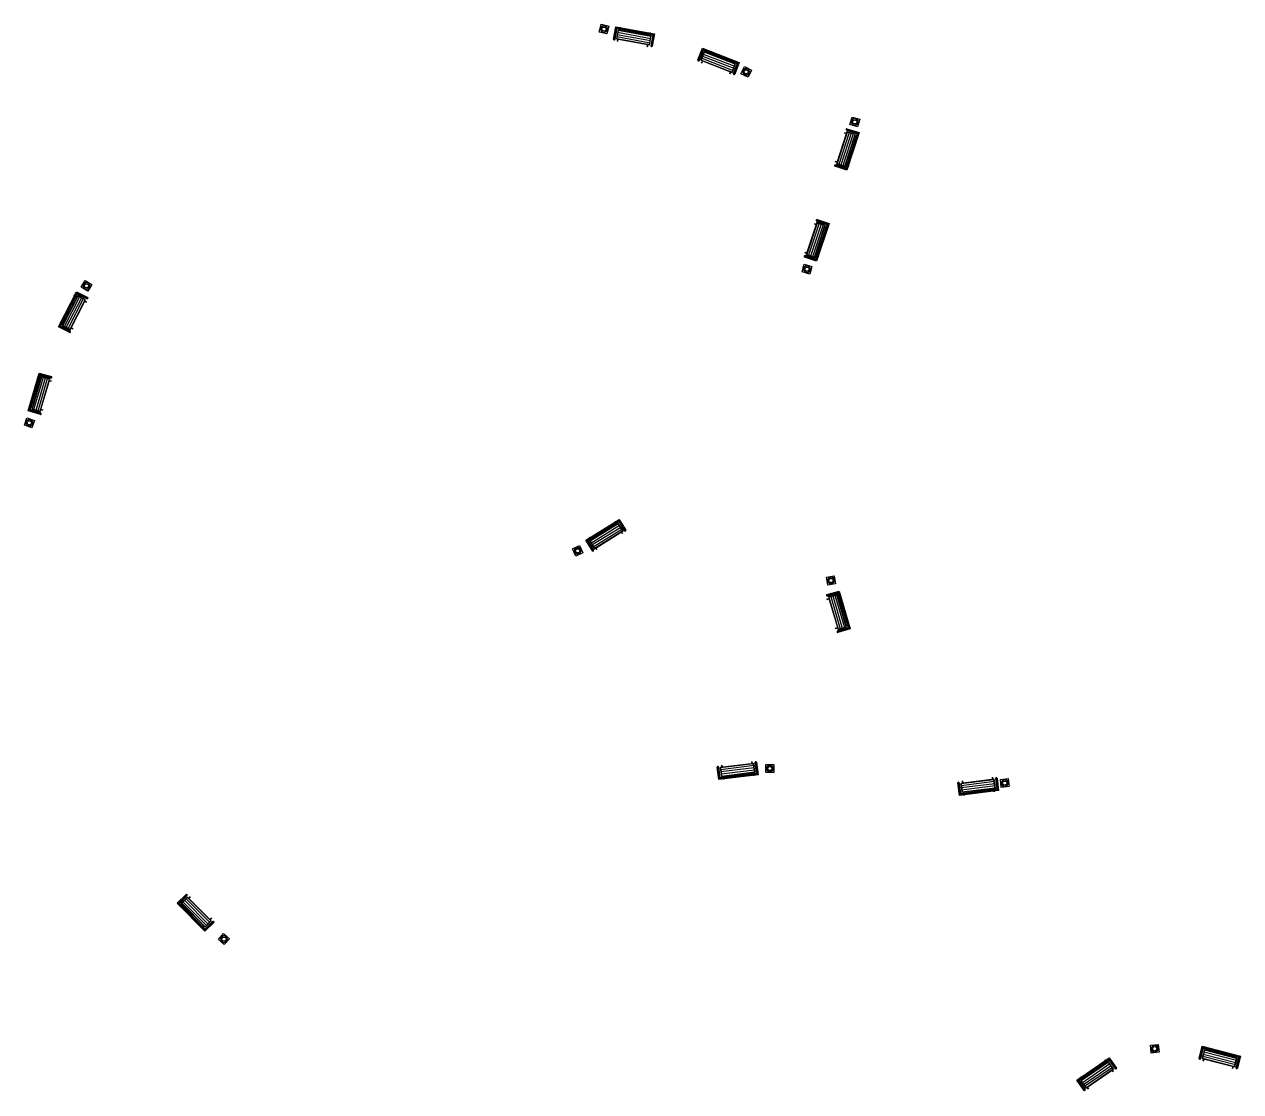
# Model space of a CAD drawing. Extents: x -2918 to -212, y 225 to 5715.
# Drawn here: x -2439.2 to -2377.6, y 548.8 to 602.9 of the extents above; entities that cross this region are included whole.
import ezdxf

# ---------------------------------------------------------------- set-up
doc = ezdxf.new("R2010")
doc.units = 0
doc.layers.add('ДВ_ГП_П_МАФ', color=20, linetype='CONTINUOUS')

# ---------------------------------------------------------------- blocks, each defined once
blk = doc.blocks.new('*U476')
at = {"layer": 'ДВ_ГП_П_МАФ'}
for p, q in [((0.315, -0.202), (0.315, 0.035)), ((0.337, -0.202), (0.337, 0.035)), ((2.444, -0.202), (2.444, 0.035)), ((2.466, -0.202), (2.466, 0.035)), ((0.202, -0.362), (2.578, -0.362)), ((0.202, -0.516), (2.578, -0.516)), ((0.202, -0.671), (2.578, -0.671)), ((0.315, -0.99), (0.315, -0.83)), ((0.337, -0.99), (0.337, -0.83)), ((2.444, -0.99), (2.444, -0.83)), ((2.466, -0.99), (2.466, -0.83)), ((0.046, -0.891), (0.112, -0.891)), ((2.735, -0.891), (2.669, -0.891))]:
    blk.add_line(p, q, dxfattribs=at)
for points in [[(0, -0.891), (0, 0), (2.781, 0), (2.781, -0.891)], [(0.046, -0.891), (0.046, -0.046), (2.735, -0.046), (2.735, -0.891)], [(0.057, -0.891), (0.057, -0.057), (2.723, -0.057), (2.723, -0.891)], [(0.089, -0.891), (0.089, -0.089), (2.692, -0.089), (2.692, -0.891)], [(0.112, -0.891), (0.112, -0.112), (2.669, -0.112), (2.669, -0.891)]]:
    blk.add_lwpolyline(points, dxfattribs=at)
for points in [[(0.202, -0.83), (2.578, -0.83), (2.578, -0.202), (0.202, -0.202)], [(0.225, -0.807), (2.555, -0.807), (2.555, -0.225), (0.225, -0.225)]]:
    blk.add_lwpolyline(points, close=True, dxfattribs=at)
for centre in [(0.045, -0.886), (2.736, -0.886)]:
    blk.add_arc(centre, 0.0449, 187.7438, 352.97462, dxfattribs=at)
blk = doc.blocks.new('УРНА__')
at = {"layer": 'ДВ_ГП_П_МАФ'}
for points in [[(-0.2, -0.2), (-0.2, 0.2), (0.2, 0.2), (0.2, -0.2)], [(-0.069, 0.17), (-0.169, 0.071), (-0.17, -0.069), (-0.071, -0.169), (0.069, -0.17), (0.169, -0.071), (0.17, 0.069), (0.071, 0.169)], [(-0.063, 0.154), (-0.153, 0.064), (-0.154, -0.063), (-0.064, -0.153), (0.063, -0.154), (0.153, -0.064), (0.154, 0.063), (0.064, 0.153)]]:
    blk.add_lwpolyline(points, close=True, dxfattribs=at)
blk.add_circle((0, 0), 0.104, dxfattribs=at)

msp = doc.modelspace()

# ---------------------------------------------------------------- block references
at = {"layer": 'ДВ_ГП_П_МАФ'}
for p, rotation in [((-2409.811, 602.691), 166.6938750558656), ((-2402.606, 600.522), 154.5470188736021), ((-2397.105, 597.985), 73.91408668857171), ((-2399.526, 590.521), 73.91408668857171), ((-2436.025, 589.68), 238.6757113065791), ((-2438.919, 582.735), 250.8225674888427), ((-2411.145, 576.251), 205.1816949009733), ((-2398.313, 574.747), 99.75321404788458), ((-2401.411, 565.219), 0.4578269425980315), ((-2389.508, 564.48), 6.913539378182476), ((-2429.06, 556.574), 318.3053296745466), ((-2381.912, 551.017), 6.291950231099406)]:
    msp.add_blockref('УРНА__', p, dxfattribs=dict(at, rotation=rotation))
for p, xscale, yscale, zscale, rotation in [((-2409.216, 602.811), 0.7192553719219978, 0.7192553719219978, 0.7192553719219978, 349.6098552325488), ((-2404.821, 601.722), 0.719255371921998, 0.719255371921998, 0.719255371921998, 338.7163930582443), ((-2396.891, 597.445), 0.7192553719219981, 0.7192553719219981, 0.7192553719219981, 252.2106981875432), ((-2398.411, 592.832), 0.719255371921998, 0.719255371921998, 0.719255371921998, 251.5936377031914), ((-2437.445, 587.6), 0.719255371921998, 0.719255371921998, 0.719255371921998, 62.84508549122137), ((-2438.978, 583.339), 0.7192553719219978, 0.7192553719219978, 0.7192553719219978, 73.7385476655258), ((-2410.737, 576.788), 0.719255371921998, 0.719255371921998, 0.719255371921998, 31.75519992866128), ((-2397.904, 574.211), 0.719255371921998, 0.719255371921998, 0.719255371921998, 286.3267190755726), ((-2402.007, 564.901), 0.719255371921998, 0.719255371921998, 0.719255371921998, 187.0313319702861), ((-2389.823, 564.095), 0.719255371921998, 0.719255371921998, 0.719255371921998, 187.031331970286), ((-2430.022, 556.969), 0.719255371921998, 0.719255371921998, 0.719255371921998, 134.8602066815194), ((-2379.502, 551.141), 0.7192553719219981, 0.7192553719219981, 0.7192553719219981, 345.6583656097409), ((-2385.859, 549.425), 0.7192553719219981, 0.7192553719219981, 0.7192553719219981, 34.66207635434014)]:
    msp.add_blockref('*U476', p, dxfattribs=dict(at, xscale=xscale, yscale=yscale, zscale=zscale, rotation=rotation))

doc.saveas('drawing.dxf')
